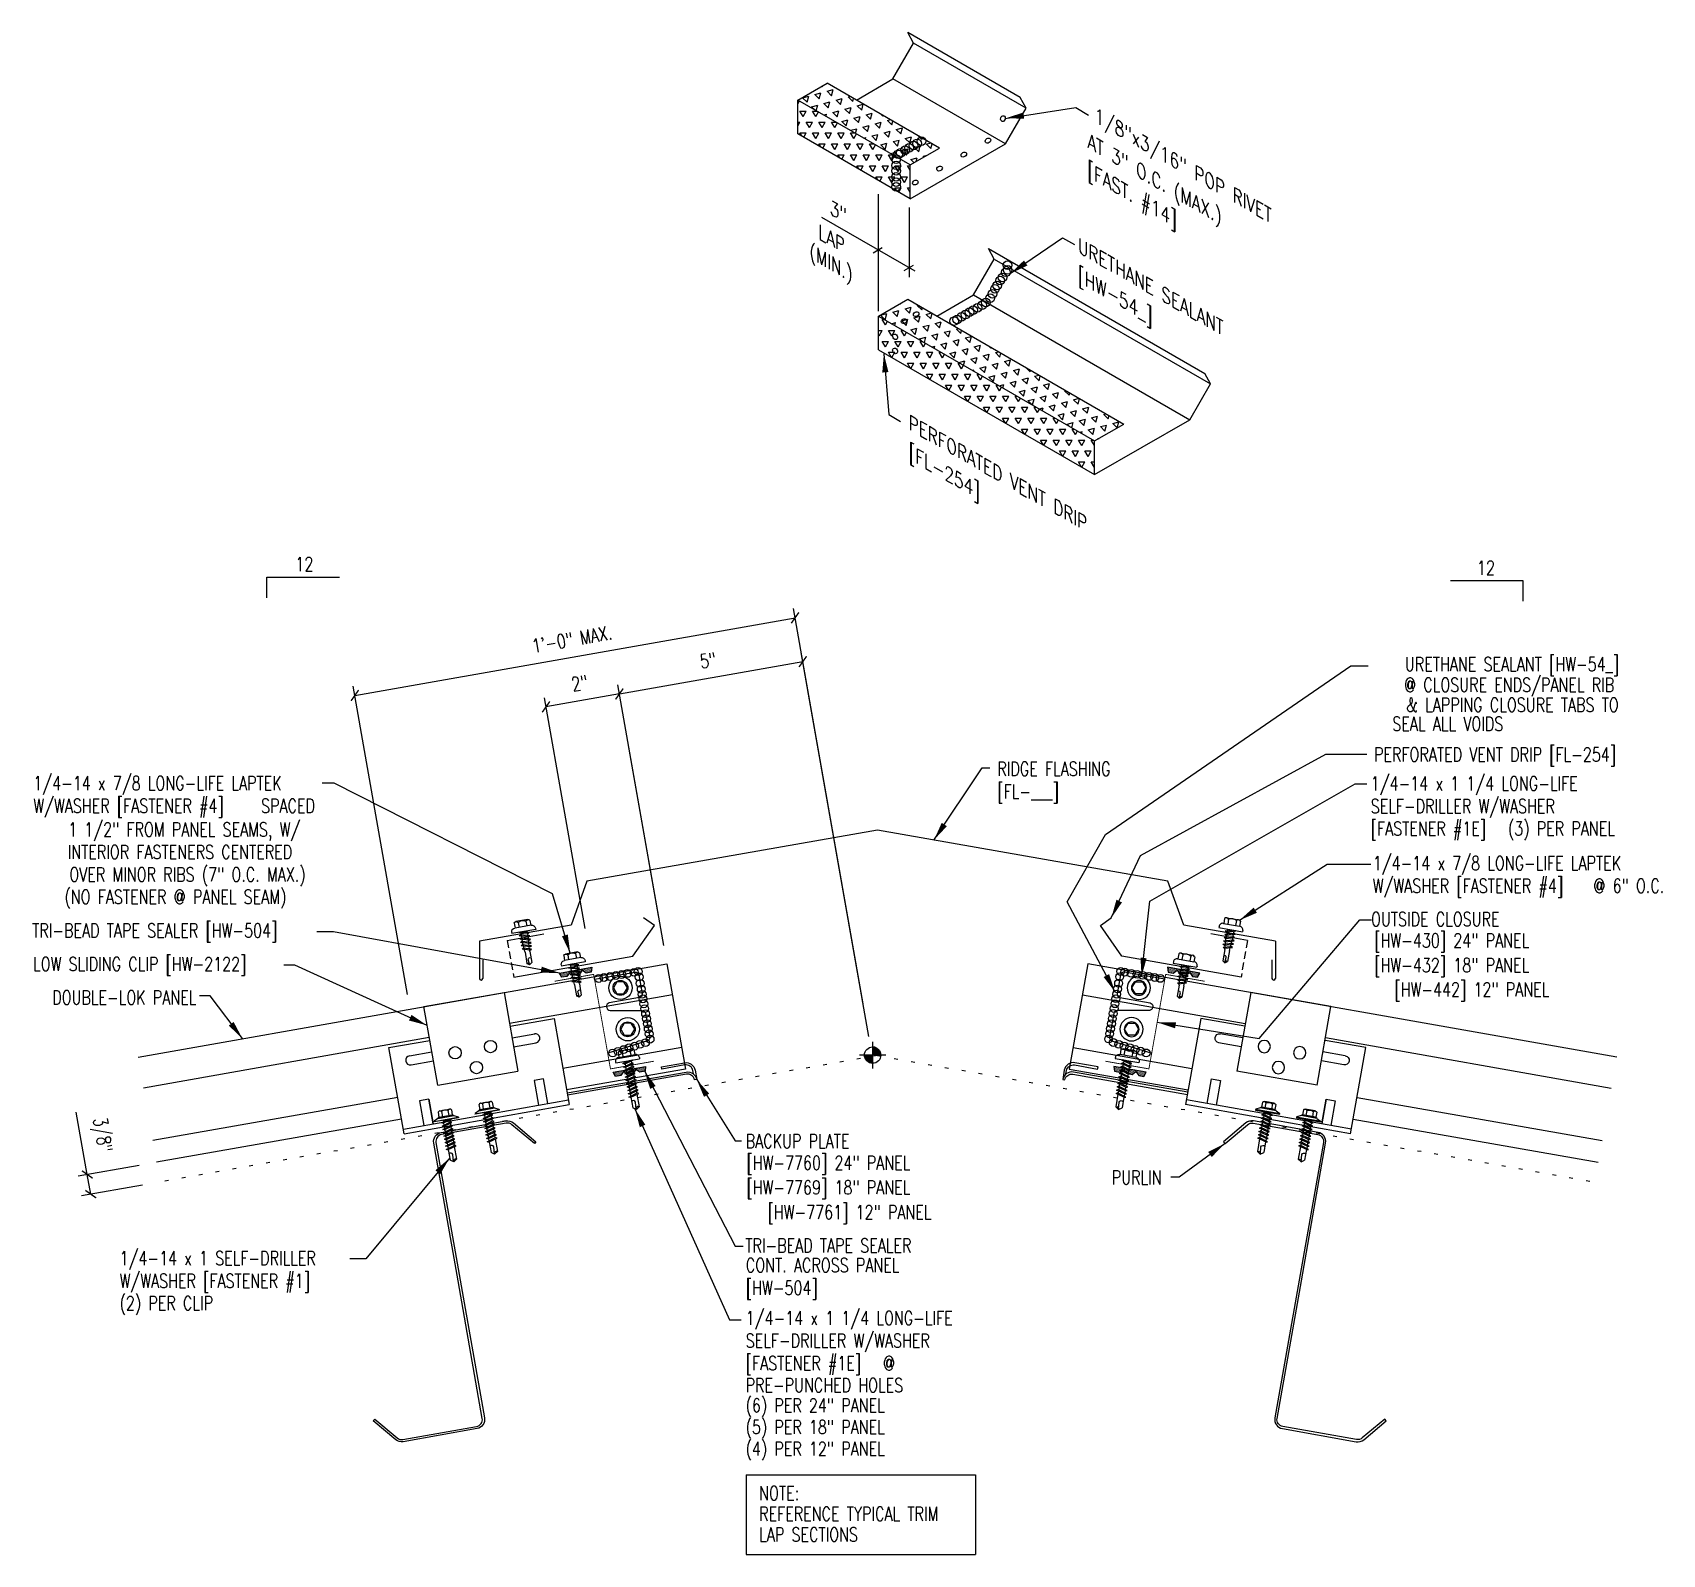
# Model space of a CAD drawing. Extents: x 0.4 to 44.2, y 9.8 to 50.6.
import ezdxf
from ezdxf.enums import TextEntityAlignment as Align

# ---------------------------------------------------------------- set-up
doc = ezdxf.new("R2010")
doc.units = 0
doc.header["$LTSCALE"] = 4
doc.header["$MEASUREMENT"] = 0
doc.linetypes.add('ACAD_ISO07W100', pattern=[3, 0, -3])
doc.linetypes.add('HIDDEN', pattern=[0.375, 0.25, -0.125])
doc.layers.get('0').update_dxf_attribs({"linetype": 'CONTINUOUS'})
doc.layers.get('DEFPOINTS').update_dxf_attribs({"linetype": 'CONTINUOUS'})
for name, color, linetype in [('CLIP', 5, 'CONTINUOUS'), ('CLO', 3, 'CONTINUOUS'), ('DIM', 2, 'CONTINUOUS'), ('ELEV-MK', 3, 'CONTINUOUS'), ('FASTENER', 9, 'CONTINUOUS'), ('HDWE', 7, 'CONTINUOUS'), ('MARK', 1, 'CONTINUOUS'), ('PANEL', 11, 'CONTINUOUS'), ('STLA', 10, 'CONTINUOUS'), ('TAPE', 8, 'CONTINUOUS'), ('TEXT', 2, 'CONTINUOUS'), ('TRIM', 6, 'CONTINUOUS'), ('TRIM-S', 6, 'CONTINUOUS')]:
    doc.layers.add(name, color=color, linetype=linetype)
doc.styles.add('ROMANS', font='romans.shx', dxfattribs={"width": 0.75, "height": 0.5})
doc.styles.add('TEXT1', font='ROMANS.shx', dxfattribs={"width": 0.75, "height": 0.375})
doc.dimstyles.new('DETAIL', dxfattribs={"dimscale": 4, "dimtxt": 0.09375, "dimasz": 0.0625, "dimexe": 0.0625, "dimexo": 0.125, "dimgap": 0.0625, "dimtad": 1, "dimdec": 4, "dimzin": 3, "dimdsep": 46, "dimlunit": 4, "dimtxsty": 'TEXT1', "dimblk": 'ARCHTICK', "dimcen": 0.0625, "dimclrd": 7, "dimclre": 7, "dimclrt": 2, "dimadec": 0, "dimazin": 0, "dimtfac": 0.59375, "dimtdec": 4, "dimtmove": 0, "dimatfit": 3, "dimfxl": 0, "dimfrac": 2, "dimtolj": 1, "dimtzin": 3, "dimarcsym": 0})
doc.dimstyles.new('DETAIL$7', dxfattribs={"dimscale": 4, "dimtxt": 0.09375, "dimasz": 0.125, "dimexe": 0.0625, "dimexo": 0.125, "dimgap": 0.0625, "dimtad": 1, "dimdec": 4, "dimzin": 3, "dimdsep": 46, "dimlunit": 4, "dimtxsty": 'TEXT1', "dimblk": 'ARCHTICK', "dimcen": 0.0625, "dimclrd": 7, "dimclre": 7, "dimclrt": 2, "dimadec": 0, "dimazin": 0, "dimtfac": 1, "dimtdec": 4, "dimtmove": 0, "dimatfit": 3, "dimfxl": 0, "dimfrac": 2, "dimtolj": 1, "dimtzin": 3, "dimarcsym": 0})
pattern_1 = [(75, (-16.11098, 18.66303), (-0.2403385, 0.2403385), [0.169945, -0.169945]), (135, (-16.11098, 18.66303), (-0.3283084, -0.08797), [0.169945, -0.169945]), (15, (-16.23115, 18.7832), (0.08797, 0.3283084), [0.169945, -0.169945])]
pattern_2 = [(60, (-16.11098, 18.66303), (-0.169945, 0.2943533), [0.169945, -0.169945]), (120, (-16.11098, 18.66303), (-0.3398899, 2e-10), [0.169945, -0.169945]), (0, (-16.19595, 18.8102), (0.169945, 0.2943533), [0.169945, -0.169945])]

msp = doc.modelspace()

# ---------------------------------------------------------------- texts
at = {"layer": 'TEXT', "style": 'ROMANS', "oblique": 330}
for s, height, p in [('1/8"x3/16" POP RIVET', 0.3449189, (28.93299, 48.25532)), ('AT 3" O.C. (MAX.)', 0.3449189, (28.73749, 47.55997)), ('[FAST. #14]', 0.3449189, (28.73749, 46.78335)), ('3"', 0.338437, (21.8245, 45.77897)), ('LAP', 0.338437, (21.51722, 45.12266)), ('URETHANE SEALANT', 0.3449189, (28.48249, 44.75491)), ('[HW-54_]', 0.344919, (28.48249, 43.96017)), ('PERFORATED VENT DRIP', 0.3449189, (23.93957, 40.00581)), ('[FL-254]', 0.344919, (23.93957, 39.21107))]:
    msp.add_text(s, height=height, rotation=330, dxfattribs=at).set_placement(p)
at = {"layer": 'TEXT', "color": 2, "linetype": 'ByBlock', "style": 'ROMANS', "oblique": 330}
msp.add_text('(MIN.)', height=0.338437, rotation=330, dxfattribs=at).set_placement((21.93632, 44.41719), align=Align.MIDDLE_CENTER)
at = {"layer": 'TEXT', "style": 'TEXT1', "width": 0.75}
for s, p in [('URETHANE SEALANT [HW-54_]', (43.00999, 33.50393)), ('@ CLOSURE ENDS/PANEL RIB', (42.8769, 32.94771)), ('& LAPPING CLOSURE TABS TO', (42.99871, 32.41339)), ('SEAL ALL VOIDS', (39.90057, 31.90155)), ('1 1/2" FROM PANEL SEAMS, W/', (7.60771, 29.0669)), ('INTERIOR FASTENERS CENTERED ', (7.58337, 28.46324)), ('OVER MINOR RIBS (7" O.C. MAX.)', (7.74928, 27.8597)), ('(NO FASTENER @ PANEL SEAM)', (7.23349, 27.25743)), ('[HW-442] 12" PANEL', (41.13693, 24.77138)), ('DOUBLE-LOK PANEL', (4.81921, 24.55413)), ('PURLIN', (30.72992, 19.7255)), ('[HW-7761] 12" PANEL', (24.55183, 18.796))]:
    msp.add_text(s, height=0.375, dxfattribs=at).set_placement(p, align=Align.RIGHT)
for s, p in [('PERFORATED VENT DRIP [FL-254]', (36.43169, 31.08216)), ('RIDGE FLASHING', (26.32019, 30.69365)), ('[FL-___]', (26.32019, 30.0865)), ('TRI-BEAD TAPE SEALER [HW-504]', (0.41095, 26.35711)), (' OUTSIDE CLOSURE', (36.15929, 26.66198)), ('[HW-430] 24" PANEL', (36.43748, 26.08585)), ('LOW SLIDING CLIP [HW-2122]', (0.43573, 25.45664)), ('[HW-432] 18" PANEL', (36.43748, 25.42822)), ('BACKUP PLATE', (19.5649, 20.70435)), ('[HW-7760] 24" PANEL', (19.58464, 20.12283)), ('[HW-7769] 18" PANEL', (19.58464, 19.46118)), ('TRI-BEAD TAPE SEALER', (19.55377, 17.90032)), ('CONT. ACROSS PANEL', (19.5691, 17.37296)), ('[HW-504]', (19.5691, 16.76581)), ('PRE-PUNCHED HOLES', (19.56209, 14.15383)), ('(6) PER 24" PANEL', (19.56209, 13.60947)), ('(5) PER 18" PANEL', (19.56209, 13.02785)), ('(4) PER 12" PANEL', (19.56209, 12.44622))]:
    msp.add_text(s, height=0.375, dxfattribs=at).set_placement(p)

# ---------------------------------------------------------------- blocks, each defined once
blk = doc.blocks.new('_ArchTick')
at = {"color": 0, "linetype": 'ByBlock', "const_width": 0.15}
blk.add_lwpolyline([(-0.5, -0.5), (0.5, 0.5)], dxfattribs=at)
blk = doc.blocks.new('*D7')
at = {"layer": 'DEFPOINTS', "color": 0}
for p in [(14.204, 32.546), (17.309, 26.452), (15.34, 26.105)]:
    blk.add_point(p, dxfattribs=at)
at = {"layer": 'DIM', "color": 7, "lineweight": -2}
for p, q in [((16.174, 32.893), (14.204, 32.546)), ((17.222, 26.944), (16.13, 33.139)), ((15.253, 26.597), (14.161, 32.792))]:
    blk.add_line(p, q, dxfattribs=at)
at = {"layer": 'DIM', "color": 7, "lineweight": -2, "xscale": 0.25, "yscale": 0.25, "zscale": 0.25}
for p, rotation in [((16.174, 32.893), 9.999999999999886), ((14.204, 32.546), 189.9999999999999)]:
    blk.add_blockref('_ArchTick', p, dxfattribs=dict(at, rotation=rotation))
at = {"layer": 'DIM', "color": 2, "insert": (15.107, 33.185), "char_height": 0.375, "attachment_point": 5, "rotation": 10, "style": 'TEXT1'}
blk.add_mtext('\\A1;2"', dxfattribs=at)
blk = doc.blocks.new('*D5')
at = {"layer": 'DEFPOINTS', "color": 0}
for p in [(20.89, 34.937), (10.574, 24.336), (22.804, 24.086)]:
    blk.add_point(p, dxfattribs=at)
at = {"layer": 'DIM', "color": 7, "lineweight": -2}
for p, q in [((22.717, 24.578), (20.847, 35.183)), ((9.073, 32.853), (20.89, 34.937)), ((10.488, 24.829), (9.029, 33.099))]:
    blk.add_line(p, q, dxfattribs=at)
at = {"layer": 'DIM', "color": 7, "lineweight": -2, "xscale": 0.25, "yscale": 0.25, "zscale": 0.25}
for p, rotation in [((20.89, 34.937), 10), ((9.073, 32.853), 190)]:
    blk.add_blockref('_ArchTick', p, dxfattribs=dict(at, rotation=rotation))
at = {"layer": 'DIM', "color": 2, "insert": (14.899, 34.361), "char_height": 0.375, "attachment_point": 5, "rotation": 10, "style": 'TEXT1'}
blk.add_mtext('\\A1;1\'-0" MAX.', dxfattribs=at)
blk = doc.blocks.new('*D6')
at = {"layer": 'DEFPOINTS', "color": 0}
for p in [(21.098, 33.761), (17.451, 25.651), (22.958, 23.208)]:
    blk.add_point(p, dxfattribs=at)
at = {"layer": 'DIM', "color": 7, "lineweight": -2}
for p, q in [((16.174, 32.893), (21.098, 33.761)), ((22.872, 23.7), (21.054, 34.008)), ((17.364, 26.143), (16.13, 33.139))]:
    blk.add_line(p, q, dxfattribs=at)
at = {"layer": 'DIM', "color": 7, "lineweight": -2, "xscale": 0.25, "yscale": 0.25, "zscale": 0.25}
for p, rotation in [((21.098, 33.761), 10), ((16.174, 32.893), 190)]:
    blk.add_blockref('_ArchTick', p, dxfattribs=dict(at, rotation=rotation))
at = {"layer": 'DIM', "color": 2, "insert": (18.553, 33.793), "char_height": 0.375, "attachment_point": 5, "rotation": 10, "style": 'TEXT1'}
blk.add_mtext('\\A1;5"', dxfattribs=at)
blk = doc.blocks.new('MB_DW1')
at = {"layer": 'FASTENER'}
for p, q in [((-0.217, 0.114), (-0.326, 0.059)), ((-0.326, 0.059), (-0.326, 0.049)), ((-0.326, 0.049), (0.326, 0.049)), ((-0.217, 0.114), (0.217, 0.114)), ((-0.193, 0.137), (0.193, 0.137)), ((-0.193, 0.119), (0.193, 0.119)), ((-0.181, 0.276), (-0.181, 0.137)), ((-0.181, 0.137), (0.181, 0.137)), ((-0.139, -0.016), (0.046, 0.037)), ((-0.135, 0.302), (0.135, 0.302)), ((-0.104, -0.036), (0.139, 0.033)), ((-0.089, 0.276), (-0.089, 0.137)), ((-0.086, 0.037), (-0.086, -0.001)), ((-0.086, 0.037), (0.086, 0.037)), ((0.086, 0.037), (0.133, 0.037)), ((0.086, 0.018), (0.086, -0.042)), ((0.089, 0.276), (0.089, 0.137)), ((0.139, 0.033), (0.133, 0.037)), ((0.181, 0.276), (0.181, 0.137)), ((0.217, 0.114), (0.326, 0.059)), ((0.326, 0.059), (0.326, 0.049)), ((-0.104, -0.036), (-0.139, -0.016)), ((-0.139, -0.107), (0.104, -0.038)), ((-0.104, -0.127), (-0.139, -0.107)), ((-0.139, -0.198), (0.104, -0.128)), ((-0.104, -0.218), (-0.139, -0.198)), ((-0.139, -0.289), (0.104, -0.219)), ((-0.104, -0.309), (-0.139, -0.289)), ((-0.139, -0.38), (0.104, -0.31)), ((-0.104, -0.4), (-0.139, -0.38)), ((-0.139, -0.47), (0.104, -0.401)), ((-0.104, -0.127), (0.139, -0.058)), ((-0.104, -0.218), (0.139, -0.149)), ((-0.104, -0.309), (0.139, -0.239)), ((-0.104, -0.4), (0.139, -0.33)), ((-0.104, -0.491), (0.139, -0.421)), ((-0.086, -0.031), (-0.086, -0.092)), ((-0.086, -0.122), (-0.086, -0.183)), ((-0.086, -0.213), (-0.086, -0.274)), ((-0.086, -0.304), (-0.086, -0.364)), ((-0.086, -0.395), (-0.086, -0.455)), ((0.086, -0.073), (0.086, -0.133)), ((0.086, -0.164), (0.086, -0.224)), ((0.086, -0.255), (0.086, -0.315)), ((0.086, -0.345), (0.086, -0.406)), ((0.086, -0.436), (0.086, -0.497)), ((0.139, -0.058), (0.104, -0.038)), ((0.139, -0.149), (0.104, -0.128)), ((0.139, -0.239), (0.104, -0.219)), ((0.139, -0.33), (0.104, -0.31)), ((0.139, -0.421), (0.104, -0.401)), ((-0.104, -0.491), (-0.139, -0.47)), ((-0.139, -0.561), (0.104, -0.492)), ((-0.104, -0.581), (-0.139, -0.561)), ((-0.139, -0.652), (0.104, -0.583)), ((-0.104, -0.672), (-0.139, -0.652)), ((-0.139, -0.743), (0.104, -0.674)), ((-0.104, -0.763), (-0.139, -0.743)), ((-0.104, -0.581), (0.139, -0.512)), ((-0.104, -0.672), (0.139, -0.603)), ((-0.104, -0.763), (0.139, -0.694)), ((-0.086, -0.486), (-0.086, -0.546)), ((-0.086, -0.577), (-0.086, -0.637)), ((-0.086, -0.667), (-0.086, -0.728)), ((-0.086, -0.758), (-0.086, -1.05)), ((0.086, -0.527), (0.086, -0.588)), ((0.086, -0.618), (0.086, -0.679)), ((0.086, -0.709), (0.086, -1.05)), ((0.139, -0.512), (0.104, -0.492)), ((0.139, -0.603), (0.104, -0.583)), ((0.139, -0.694), (0.104, -0.674)), ((0, -1.111), (-0.086, -1.05)), ((-0.002, -1.095), (0.014, -0.909)), ((0, -1.111), (0.086, -1.05))]:
    blk.add_line(p, q, dxfattribs=at)
blk.add_lwpolyline([(-0.331, 0.037), (-0.331, 0.049), (0.331, 0.049), (0.331, 0.037)], close=True, dxfattribs=at)
for centre, radius, start, end in [((-0.193, 0.128), 0.00894, 90, 270), ((-0.135, 0.25), 0.0527, 29.8754, 150.1246), ((0, 0.138), 0.164, 56.9974, 123.0026), ((0.135, 0.25), 0.0527, 29.8754, 150.1246), ((0.193, 0.128), 0.00894, 270, 90), ((-0.046, -0.921), 0.0615, 11.1445, 130.906), ((0.054, -1.097), 0.0563, 55.4585, 194.8454)]:
    blk.add_arc(centre, radius, start, end, dxfattribs=at)
blk = doc.blocks.new('A$C40D92978')
at = {"layer": 'CLO', "const_width": 0.0239}
blk.add_lwpolyline([(2.668, 0.22), (1.499, 0.014), (1.048, 2.551), (0.002, 2.366)], dxfattribs=at)
at = {"layer": 'CLO'}
blk.add_lwpolyline([(1.074, 2.419), (2.155, 2.61, -0.414214), (2.26, 2.537), (2.349, 2.031, -0.414214), (2.276, 1.927), (1.468, 1.784, 0.414214), (1.395, 1.68), (1.399, 1.658, 0.362577), (1.487, 1.584), (2.353, 1.579, -0.362577), (2.441, 1.505), (2.554, 0.869, -0.377256), (2.492, 0.768), (1.424, 0.435)], format="xyb", dxfattribs=at)
blk = doc.blocks.new('*X9')
at = {"color": 0}
for p, q in [((-0.434, 0.135), (-0.434, 0.135)), ((-0.434, 0.123), (-0.434, 0.123)), ((-0.422, 0.141), (-0.422, 0.141)), ((-0.422, 0.129), (-0.422, 0.129)), ((-0.422, 0.117), (-0.422, 0.117)), ((-0.422, 0.105), (-0.422, 0.105)), ((-0.422, 0.094), (-0.422, 0.094)), ((-0.422, 0.082), (-0.422, 0.082)), ((-0.41, 0.135), (-0.41, 0.135)), ((-0.41, 0.123), (-0.41, 0.123)), ((-0.41, 0.111), (-0.41, 0.111)), ((-0.41, 0.1), (-0.41, 0.1)), ((-0.41, 0.088), (-0.41, 0.088)), ((-0.41, 0.076), (-0.41, 0.076)), ((-0.41, 0.064), (-0.41, 0.064)), ((-0.41, 0.053), (-0.41, 0.053)), ((-0.41, 0.041), (-0.41, 0.041)), ((-0.398, 0.141), (-0.398, 0.141)), ((-0.398, 0.129), (-0.398, 0.129)), ((-0.398, 0.117), (-0.398, 0.117)), ((-0.398, 0.105), (-0.398, 0.105)), ((-0.398, 0.094), (-0.398, 0.094)), ((-0.398, 0.082), (-0.398, 0.082)), ((-0.398, 0.07), (-0.398, 0.07)), ((-0.398, 0.059), (-0.398, 0.059)), ((-0.398, 0.047), (-0.398, 0.047)), ((-0.398, 0.035), (-0.398, 0.035)), ((-0.398, 0.023), (-0.398, 0.023)), ((-0.387, 0.135), (-0.387, 0.135)), ((-0.387, 0.123), (-0.387, 0.123)), ((-0.387, 0.111), (-0.387, 0.111)), ((-0.387, 0.1), (-0.387, 0.1)), ((-0.387, 0.088), (-0.387, 0.088)), ((-0.387, 0.076), (-0.387, 0.076)), ((-0.387, 0.064), (-0.387, 0.064)), ((-0.387, 0.053), (-0.387, 0.053)), ((-0.387, 0.041), (-0.387, 0.041)), ((-0.387, 0.029), (-0.387, 0.029)), ((-0.375, 0.141), (-0.375, 0.141)), ((-0.375, 0.129), (-0.375, 0.129)), ((-0.375, 0.117), (-0.375, 0.117)), ((-0.375, 0.105), (-0.375, 0.105)), ((-0.375, 0.094), (-0.375, 0.094)), ((-0.375, 0.082), (-0.375, 0.082)), ((-0.375, 0.07), (-0.375, 0.07)), ((-0.375, 0.059), (-0.375, 0.059)), ((-0.375, 0.047), (-0.375, 0.047)), ((-0.375, 0.035), (-0.375, 0.035)), ((-0.375, 0.023), (-0.375, 0.023)), ((-0.363, 0.135), (-0.363, 0.135)), ((-0.363, 0.123), (-0.363, 0.123)), ((-0.363, 0.111), (-0.363, 0.111)), ((-0.363, 0.1), (-0.363, 0.1)), ((-0.363, 0.088), (-0.363, 0.088)), ((-0.363, 0.076), (-0.363, 0.076)), ((-0.363, 0.064), (-0.363, 0.064)), ((-0.363, 0.053), (-0.363, 0.053)), ((-0.363, 0.041), (-0.363, 0.041)), ((-0.363, 0.029), (-0.363, 0.029)), ((-0.352, 0.141), (-0.352, 0.141)), ((-0.352, 0.129), (-0.352, 0.129)), ((-0.352, 0.117), (-0.352, 0.117)), ((-0.352, 0.105), (-0.352, 0.105)), ((-0.352, 0.094), (-0.352, 0.094)), ((-0.352, 0.082), (-0.352, 0.082)), ((-0.352, 0.07), (-0.352, 0.07)), ((-0.352, 0.059), (-0.352, 0.059)), ((-0.352, 0.047), (-0.352, 0.047)), ((-0.352, 0.035), (-0.352, 0.035)), ((-0.352, 0.023), (-0.352, 0.023)), ((-0.34, 0.135), (-0.34, 0.135)), ((-0.34, 0.123), (-0.34, 0.123)), ((-0.34, 0.111), (-0.34, 0.111)), ((-0.34, 0.1), (-0.34, 0.1)), ((-0.34, 0.088), (-0.34, 0.088)), ((-0.34, 0.076), (-0.34, 0.076)), ((-0.34, 0.064), (-0.34, 0.064)), ((-0.34, 0.053), (-0.34, 0.053)), ((-0.34, 0.041), (-0.34, 0.041)), ((-0.34, 0.029), (-0.34, 0.029)), ((-0.328, 0.141), (-0.328, 0.141)), ((-0.328, 0.129), (-0.328, 0.129)), ((-0.328, 0.117), (-0.328, 0.117)), ((-0.328, 0.105), (-0.328, 0.105)), ((-0.328, 0.094), (-0.328, 0.094)), ((-0.328, 0.082), (-0.328, 0.082)), ((-0.328, 0.07), (-0.328, 0.07)), ((-0.328, 0.059), (-0.328, 0.059)), ((-0.328, 0.047), (-0.328, 0.047)), ((-0.328, 0.035), (-0.328, 0.035)), ((-0.328, 0.023), (-0.328, 0.023)), ((-0.316, 0.135), (-0.316, 0.135)), ((-0.316, 0.123), (-0.316, 0.123)), ((-0.316, 0.111), (-0.316, 0.111)), ((-0.316, 0.1), (-0.316, 0.1)), ((-0.316, 0.088), (-0.316, 0.088)), ((-0.316, 0.076), (-0.316, 0.076)), ((-0.316, 0.064), (-0.316, 0.064)), ((-0.316, 0.053), (-0.316, 0.053)), ((-0.316, 0.041), (-0.316, 0.041)), ((-0.316, 0.029), (-0.316, 0.029)), ((-0.305, 0.141), (-0.305, 0.141)), ((-0.305, 0.129), (-0.305, 0.129)), ((-0.305, 0.117), (-0.305, 0.117)), ((-0.305, 0.105), (-0.305, 0.105)), ((-0.305, 0.094), (-0.305, 0.094)), ((-0.305, 0.082), (-0.305, 0.082)), ((-0.305, 0.07), (-0.305, 0.07)), ((-0.305, 0.059), (-0.305, 0.059)), ((-0.305, 0.047), (-0.305, 0.047)), ((-0.305, 0.035), (-0.305, 0.035)), ((-0.305, 0.023), (-0.305, 0.023)), ((-0.293, 0.135), (-0.293, 0.135)), ((-0.293, 0.123), (-0.293, 0.123)), ((-0.293, 0.111), (-0.293, 0.111)), ((-0.293, 0.1), (-0.293, 0.1)), ((-0.293, 0.088), (-0.293, 0.088)), ((-0.293, 0.076), (-0.293, 0.076)), ((-0.293, 0.064), (-0.293, 0.064)), ((-0.293, 0.053), (-0.293, 0.053)), ((-0.293, 0.041), (-0.293, 0.041)), ((-0.293, 0.029), (-0.293, 0.029)), ((-0.281, 0.141), (-0.281, 0.141)), ((-0.281, 0.129), (-0.281, 0.129)), ((-0.281, 0.117), (-0.281, 0.117)), ((-0.281, 0.105), (-0.281, 0.105)), ((-0.281, 0.094), (-0.281, 0.094)), ((-0.281, 0.082), (-0.281, 0.082)), ((-0.281, 0.07), (-0.281, 0.07)), ((-0.281, 0.059), (-0.281, 0.059)), ((-0.281, 0.047), (-0.281, 0.047)), ((-0.281, 0.035), (-0.281, 0.035)), ((-0.281, 0.023), (-0.281, 0.023)), ((-0.27, 0.135), (-0.27, 0.135)), ((-0.27, 0.123), (-0.27, 0.123)), ((-0.27, 0.111), (-0.27, 0.111)), ((-0.27, 0.1), (-0.27, 0.1)), ((-0.27, 0.088), (-0.27, 0.088)), ((-0.27, 0.076), (-0.27, 0.076)), ((-0.27, 0.064), (-0.27, 0.064)), ((-0.27, 0.053), (-0.27, 0.053)), ((-0.27, 0.041), (-0.27, 0.041)), ((-0.27, 0.029), (-0.27, 0.029)), ((-0.258, 0.141), (-0.258, 0.141)), ((-0.258, 0.129), (-0.258, 0.129)), ((-0.258, 0.117), (-0.258, 0.117)), ((-0.258, 0.105), (-0.258, 0.105)), ((-0.258, 0.094), (-0.258, 0.094)), ((-0.258, 0.082), (-0.258, 0.082)), ((-0.258, 0.07), (-0.258, 0.07)), ((-0.258, 0.059), (-0.258, 0.059)), ((-0.258, 0.047), (-0.258, 0.047)), ((-0.258, 0.035), (-0.258, 0.035)), ((-0.258, 0.023), (-0.258, 0.023)), ((-0.246, 0.135), (-0.246, 0.135)), ((-0.246, 0.123), (-0.246, 0.123)), ((-0.246, 0.111), (-0.246, 0.111)), ((-0.246, 0.1), (-0.246, 0.1)), ((-0.246, 0.088), (-0.246, 0.088)), ((-0.246, 0.076), (-0.246, 0.076)), ((-0.246, 0.064), (-0.246, 0.064)), ((-0.246, 0.053), (-0.246, 0.053)), ((-0.246, 0.041), (-0.246, 0.041)), ((-0.234, 0.141), (-0.234, 0.141)), ((-0.234, 0.129), (-0.234, 0.129)), ((-0.234, 0.117), (-0.234, 0.117)), ((-0.234, 0.105), (-0.234, 0.105)), ((-0.234, 0.094), (-0.234, 0.094)), ((-0.234, 0.082), (-0.234, 0.082)), ((-0.234, 0.07), (-0.234, 0.07)), ((-0.234, 0.059), (-0.234, 0.059)), ((-0.234, 0.047), (-0.234, 0.047)), ((-0.223, 0.135), (-0.223, 0.135)), ((-0.223, 0.123), (-0.223, 0.123)), ((-0.223, 0.111), (-0.223, 0.111)), ((-0.223, 0.1), (-0.223, 0.1)), ((-0.223, 0.088), (-0.223, 0.088)), ((-0.223, 0.076), (-0.223, 0.076)), ((-0.223, 0.064), (-0.223, 0.064)), ((-0.211, 0.141), (-0.211, 0.141)), ((-0.211, 0.129), (-0.211, 0.129)), ((-0.211, 0.117), (-0.211, 0.117)), ((-0.211, 0.105), (-0.211, 0.105)), ((-0.211, 0.094), (-0.211, 0.094)), ((-0.211, 0.082), (-0.211, 0.082)), ((-0.211, 0.07), (-0.211, 0.07)), ((-0.199, 0.135), (-0.199, 0.135)), ((-0.199, 0.123), (-0.199, 0.123)), ((-0.199, 0.111), (-0.199, 0.111)), ((-0.199, 0.1), (-0.199, 0.1)), ((-0.199, 0.088), (-0.199, 0.088)), ((-0.188, 0.141), (-0.188, 0.141)), ((-0.188, 0.129), (-0.188, 0.129)), ((-0.188, 0.117), (-0.188, 0.117)), ((-0.188, 0.105), (-0.188, 0.105)), ((-0.188, 0.094), (-0.188, 0.094)), ((-0.176, 0.135), (-0.176, 0.135)), ((-0.176, 0.123), (-0.176, 0.123)), ((-0.176, 0.111), (-0.176, 0.111)), ((-0.164, 0.141), (-0.164, 0.141)), ((-0.164, 0.129), (-0.164, 0.129)), ((-0.164, 0.117), (-0.164, 0.117)), ((-0.164, 0.105), (-0.164, 0.105)), ((-0.152, 0.135), (-0.152, 0.135)), ((-0.152, 0.123), (-0.152, 0.123)), ((-0.152, 0.111), (-0.152, 0.111)), ((-0.152, 0.1), (-0.152, 0.1)), ((-0.141, 0.141), (-0.141, 0.141)), ((-0.141, 0.129), (-0.141, 0.129)), ((-0.141, 0.117), (-0.141, 0.117)), ((-0.141, 0.105), (-0.141, 0.105)), ((-0.141, 0.094), (-0.141, 0.094)), ((-0.141, 0.082), (-0.141, 0.082)), ((-0.129, 0.135), (-0.129, 0.135)), ((-0.129, 0.123), (-0.129, 0.123)), ((-0.129, 0.111), (-0.129, 0.111)), ((-0.129, 0.1), (-0.129, 0.1)), ((-0.129, 0.088), (-0.129, 0.088)), ((-0.129, 0.076), (-0.129, 0.076)), ((-0.117, 0.141), (-0.117, 0.141)), ((-0.117, 0.129), (-0.117, 0.129)), ((-0.117, 0.117), (-0.117, 0.117)), ((-0.117, 0.105), (-0.117, 0.105)), ((-0.117, 0.094), (-0.117, 0.094)), ((-0.117, 0.082), (-0.117, 0.082)), ((-0.117, 0.07), (-0.117, 0.07)), ((-0.117, 0.059), (-0.117, 0.059)), ((-0.105, 0.135), (-0.105, 0.135)), ((-0.105, 0.123), (-0.105, 0.123)), ((-0.105, 0.111), (-0.105, 0.111)), ((-0.105, 0.1), (-0.105, 0.1)), ((-0.105, 0.088), (-0.105, 0.088)), ((-0.105, 0.076), (-0.105, 0.076)), ((-0.105, 0.064), (-0.105, 0.064)), ((-0.105, 0.053), (-0.105, 0.053)), ((-0.094, 0.141), (-0.094, 0.141)), ((-0.094, 0.129), (-0.094, 0.129)), ((-0.094, 0.117), (-0.094, 0.117)), ((-0.094, 0.105), (-0.094, 0.105)), ((-0.094, 0.094), (-0.094, 0.094)), ((-0.094, 0.082), (-0.094, 0.082)), ((-0.094, 0.07), (-0.094, 0.07)), ((-0.094, 0.059), (-0.094, 0.059)), ((-0.094, 0.047), (-0.094, 0.047)), ((-0.094, 0.035), (-0.094, 0.035)), ((-0.082, 0.135), (-0.082, 0.135)), ((-0.082, 0.123), (-0.082, 0.123)), ((-0.082, 0.111), (-0.082, 0.111)), ((-0.082, 0.1), (-0.082, 0.1)), ((-0.082, 0.088), (-0.082, 0.088)), ((-0.082, 0.076), (-0.082, 0.076)), ((-0.082, 0.064), (-0.082, 0.064)), ((-0.082, 0.053), (-0.082, 0.053)), ((-0.082, 0.041), (-0.082, 0.041)), ((-0.082, 0.029), (-0.082, 0.029)), ((-0.07, 0.141), (-0.07, 0.141)), ((-0.07, 0.129), (-0.07, 0.129)), ((-0.07, 0.117), (-0.07, 0.117)), ((-0.07, 0.105), (-0.07, 0.105)), ((-0.07, 0.094), (-0.07, 0.094)), ((-0.07, 0.082), (-0.07, 0.082)), ((-0.07, 0.07), (-0.07, 0.07)), ((-0.07, 0.059), (-0.07, 0.059)), ((-0.07, 0.047), (-0.07, 0.047)), ((-0.07, 0.035), (-0.07, 0.035)), ((-0.07, 0.023), (-0.07, 0.023)), ((-0.059, 0.135), (-0.059, 0.135)), ((-0.059, 0.123), (-0.059, 0.123)), ((-0.059, 0.111), (-0.059, 0.111)), ((-0.059, 0.1), (-0.059, 0.1)), ((-0.059, 0.088), (-0.059, 0.088)), ((-0.059, 0.076), (-0.059, 0.076)), ((-0.059, 0.064), (-0.059, 0.064)), ((-0.059, 0.053), (-0.059, 0.053)), ((-0.059, 0.041), (-0.059, 0.041)), ((-0.059, 0.029), (-0.059, 0.029)), ((-0.047, 0.141), (-0.047, 0.141)), ((-0.047, 0.129), (-0.047, 0.129)), ((-0.047, 0.117), (-0.047, 0.117)), ((-0.047, 0.105), (-0.047, 0.105)), ((-0.047, 0.094), (-0.047, 0.094)), ((-0.047, 0.082), (-0.047, 0.082)), ((-0.047, 0.07), (-0.047, 0.07)), ((-0.047, 0.059), (-0.047, 0.059)), ((-0.047, 0.047), (-0.047, 0.047)), ((-0.047, 0.035), (-0.047, 0.035)), ((-0.047, 0.023), (-0.047, 0.023)), ((-0.035, 0.135), (-0.035, 0.135)), ((-0.035, 0.123), (-0.035, 0.123)), ((-0.035, 0.111), (-0.035, 0.111)), ((-0.035, 0.1), (-0.035, 0.1)), ((-0.035, 0.088), (-0.035, 0.088)), ((-0.035, 0.076), (-0.035, 0.076)), ((-0.035, 0.064), (-0.035, 0.064)), ((-0.035, 0.053), (-0.035, 0.053)), ((-0.035, 0.041), (-0.035, 0.041)), ((-0.035, 0.029), (-0.035, 0.029)), ((-0.023, 0.141), (-0.023, 0.141)), ((-0.023, 0.129), (-0.023, 0.129)), ((-0.023, 0.117), (-0.023, 0.117)), ((-0.023, 0.105), (-0.023, 0.105)), ((-0.023, 0.094), (-0.023, 0.094)), ((-0.023, 0.082), (-0.023, 0.082)), ((-0.023, 0.07), (-0.023, 0.07)), ((-0.023, 0.059), (-0.023, 0.059)), ((-0.023, 0.047), (-0.023, 0.047)), ((-0.023, 0.035), (-0.023, 0.035)), ((-0.023, 0.023), (-0.023, 0.023)), ((-0.012, 0.135), (-0.012, 0.135)), ((-0.012, 0.123), (-0.012, 0.123)), ((-0.012, 0.111), (-0.012, 0.111)), ((-0.012, 0.1), (-0.012, 0.1)), ((-0.012, 0.088), (-0.012, 0.088)), ((-0.012, 0.076), (-0.012, 0.076)), ((-0.012, 0.064), (-0.012, 0.064)), ((-0.012, 0.053), (-0.012, 0.053)), ((-0.012, 0.041), (-0.012, 0.041)), ((-0.012, 0.029), (-0.012, 0.029)), ((0, 0.141), (0, 0.141)), ((0, 0.129), (0, 0.129)), ((0, 0.117), (0, 0.117)), ((0, 0.105), (0, 0.105)), ((0, 0.094), (0, 0.094)), ((0, 0.082), (0, 0.082)), ((0, 0.07), (0, 0.07)), ((0, 0.059), (0, 0.059)), ((0, 0.047), (0, 0.047)), ((0, 0.035), (0, 0.035)), ((0, 0.023), (0, 0.023)), ((0.012, 0.135), (0.012, 0.135)), ((0.012, 0.123), (0.012, 0.123)), ((0.012, 0.111), (0.012, 0.111)), ((0.012, 0.1), (0.012, 0.1)), ((0.012, 0.088), (0.012, 0.088)), ((0.012, 0.076), (0.012, 0.076)), ((0.012, 0.064), (0.012, 0.064)), ((0.012, 0.053), (0.012, 0.053)), ((0.012, 0.041), (0.012, 0.041)), ((0.012, 0.029), (0.012, 0.029)), ((0.023, 0.141), (0.023, 0.141)), ((0.023, 0.129), (0.023, 0.129)), ((0.023, 0.117), (0.023, 0.117)), ((0.023, 0.105), (0.023, 0.105)), ((0.023, 0.094), (0.023, 0.094)), ((0.023, 0.082), (0.023, 0.082)), ((0.023, 0.07), (0.023, 0.07)), ((0.023, 0.059), (0.023, 0.059)), ((0.023, 0.047), (0.023, 0.047)), ((0.023, 0.035), (0.023, 0.035)), ((0.023, 0.023), (0.023, 0.023)), ((0.035, 0.135), (0.035, 0.135)), ((0.035, 0.123), (0.035, 0.123)), ((0.035, 0.111), (0.035, 0.111)), ((0.035, 0.1), (0.035, 0.1)), ((0.035, 0.088), (0.035, 0.088)), ((0.035, 0.076), (0.035, 0.076)), ((0.035, 0.064), (0.035, 0.064)), ((0.035, 0.053), (0.035, 0.053)), ((0.035, 0.041), (0.035, 0.041)), ((0.035, 0.029), (0.035, 0.029)), ((0.047, 0.141), (0.047, 0.141)), ((0.047, 0.129), (0.047, 0.129)), ((0.047, 0.117), (0.047, 0.117)), ((0.047, 0.105), (0.047, 0.105)), ((0.047, 0.094), (0.047, 0.094)), ((0.047, 0.082), (0.047, 0.082)), ((0.047, 0.07), (0.047, 0.07)), ((0.047, 0.059), (0.047, 0.059)), ((0.047, 0.047), (0.047, 0.047)), ((0.047, 0.035), (0.047, 0.035)), ((0.047, 0.023), (0.047, 0.023)), ((0.059, 0.135), (0.059, 0.135)), ((0.059, 0.123), (0.059, 0.123)), ((0.059, 0.111), (0.059, 0.111)), ((0.059, 0.1), (0.059, 0.1)), ((0.059, 0.088), (0.059, 0.088)), ((0.059, 0.076), (0.059, 0.076)), ((0.059, 0.064), (0.059, 0.064)), ((0.059, 0.053), (0.059, 0.053)), ((0.059, 0.041), (0.059, 0.041)), ((0.059, 0.029), (0.059, 0.029)), ((0.07, 0.141), (0.07, 0.141)), ((0.07, 0.129), (0.07, 0.129)), ((0.07, 0.117), (0.07, 0.117)), ((0.07, 0.105), (0.07, 0.105)), ((0.07, 0.094), (0.07, 0.094)), ((0.07, 0.082), (0.07, 0.082)), ((0.07, 0.07), (0.07, 0.07)), ((0.07, 0.059), (0.07, 0.059)), ((0.07, 0.047), (0.07, 0.047)), ((0.07, 0.035), (0.07, 0.035)), ((0.07, 0.023), (0.07, 0.023)), ((0.082, 0.135), (0.082, 0.135)), ((0.082, 0.123), (0.082, 0.123)), ((0.082, 0.111), (0.082, 0.111)), ((0.082, 0.1), (0.082, 0.1)), ((0.082, 0.088), (0.082, 0.088)), ((0.082, 0.076), (0.082, 0.076)), ((0.082, 0.064), (0.082, 0.064)), ((0.082, 0.053), (0.082, 0.053)), ((0.082, 0.041), (0.082, 0.041)), ((0.082, 0.029), (0.082, 0.029)), ((0.094, 0.141), (0.094, 0.141)), ((0.094, 0.129), (0.094, 0.129)), ((0.094, 0.117), (0.094, 0.117)), ((0.094, 0.105), (0.094, 0.105)), ((0.094, 0.094), (0.094, 0.094)), ((0.094, 0.082), (0.094, 0.082)), ((0.094, 0.07), (0.094, 0.07)), ((0.094, 0.059), (0.094, 0.059)), ((0.094, 0.047), (0.094, 0.047)), ((0.094, 0.035), (0.094, 0.035)), ((0.105, 0.135), (0.105, 0.135)), ((0.105, 0.123), (0.105, 0.123)), ((0.105, 0.111), (0.105, 0.111)), ((0.105, 0.1), (0.105, 0.1)), ((0.105, 0.088), (0.105, 0.088)), ((0.105, 0.076), (0.105, 0.076)), ((0.105, 0.064), (0.105, 0.064)), ((0.105, 0.053), (0.105, 0.053)), ((0.117, 0.141), (0.117, 0.141)), ((0.117, 0.129), (0.117, 0.129)), ((0.117, 0.117), (0.117, 0.117)), ((0.117, 0.105), (0.117, 0.105)), ((0.117, 0.094), (0.117, 0.094)), ((0.117, 0.082), (0.117, 0.082)), ((0.117, 0.07), (0.117, 0.07)), ((0.117, 0.059), (0.117, 0.059)), ((0.129, 0.135), (0.129, 0.135)), ((0.129, 0.123), (0.129, 0.123)), ((0.129, 0.111), (0.129, 0.111)), ((0.129, 0.1), (0.129, 0.1)), ((0.129, 0.088), (0.129, 0.088)), ((0.129, 0.076), (0.129, 0.076)), ((0.141, 0.141), (0.141, 0.141)), ((0.141, 0.129), (0.141, 0.129)), ((0.141, 0.117), (0.141, 0.117)), ((0.141, 0.105), (0.141, 0.105)), ((0.141, 0.094), (0.141, 0.094)), ((0.141, 0.082), (0.141, 0.082)), ((0.152, 0.135), (0.152, 0.135)), ((0.152, 0.123), (0.152, 0.123)), ((0.152, 0.111), (0.152, 0.111)), ((0.152, 0.1), (0.152, 0.1)), ((0.164, 0.141), (0.164, 0.141)), ((0.164, 0.129), (0.164, 0.129)), ((0.164, 0.117), (0.164, 0.117)), ((0.164, 0.105), (0.164, 0.105)), ((0.176, 0.135), (0.176, 0.135)), ((0.176, 0.123), (0.176, 0.123)), ((0.176, 0.111), (0.176, 0.111)), ((0.188, 0.141), (0.188, 0.141)), ((0.188, 0.129), (0.188, 0.129)), ((0.188, 0.117), (0.188, 0.117)), ((0.188, 0.105), (0.188, 0.105)), ((0.188, 0.094), (0.188, 0.094)), ((0.199, 0.135), (0.199, 0.135)), ((0.199, 0.123), (0.199, 0.123)), ((0.199, 0.111), (0.199, 0.111)), ((0.199, 0.1), (0.199, 0.1)), ((0.199, 0.088), (0.199, 0.088)), ((0.211, 0.141), (0.211, 0.141)), ((0.211, 0.129), (0.211, 0.129)), ((0.211, 0.117), (0.211, 0.117)), ((0.211, 0.105), (0.211, 0.105)), ((0.211, 0.094), (0.211, 0.094)), ((0.211, 0.082), (0.211, 0.082)), ((0.211, 0.07), (0.211, 0.07)), ((0.223, 0.135), (0.223, 0.135)), ((0.223, 0.123), (0.223, 0.123)), ((0.223, 0.111), (0.223, 0.111)), ((0.223, 0.1), (0.223, 0.1)), ((0.223, 0.088), (0.223, 0.088)), ((0.223, 0.076), (0.223, 0.076)), ((0.223, 0.064), (0.223, 0.064)), ((0.234, 0.141), (0.234, 0.141)), ((0.234, 0.129), (0.234, 0.129)), ((0.234, 0.117), (0.234, 0.117)), ((0.234, 0.105), (0.234, 0.105)), ((0.234, 0.094), (0.234, 0.094)), ((0.234, 0.082), (0.234, 0.082)), ((0.234, 0.07), (0.234, 0.07)), ((0.234, 0.059), (0.234, 0.059)), ((0.234, 0.047), (0.234, 0.047)), ((0.246, 0.135), (0.246, 0.135)), ((0.246, 0.123), (0.246, 0.123)), ((0.246, 0.111), (0.246, 0.111)), ((0.246, 0.1), (0.246, 0.1)), ((0.246, 0.088), (0.246, 0.088)), ((0.246, 0.076), (0.246, 0.076)), ((0.246, 0.064), (0.246, 0.064)), ((0.246, 0.053), (0.246, 0.053)), ((0.246, 0.041), (0.246, 0.041)), ((0.258, 0.141), (0.258, 0.141)), ((0.258, 0.129), (0.258, 0.129)), ((0.258, 0.117), (0.258, 0.117)), ((0.258, 0.105), (0.258, 0.105)), ((0.258, 0.094), (0.258, 0.094)), ((0.258, 0.082), (0.258, 0.082)), ((0.258, 0.07), (0.258, 0.07)), ((0.258, 0.059), (0.258, 0.059)), ((0.258, 0.047), (0.258, 0.047)), ((0.258, 0.035), (0.258, 0.035)), ((0.258, 0.023), (0.258, 0.023)), ((0.27, 0.135), (0.27, 0.135)), ((0.27, 0.123), (0.27, 0.123)), ((0.27, 0.111), (0.27, 0.111)), ((0.27, 0.1), (0.27, 0.1)), ((0.27, 0.088), (0.27, 0.088)), ((0.27, 0.076), (0.27, 0.076)), ((0.27, 0.064), (0.27, 0.064)), ((0.27, 0.053), (0.27, 0.053)), ((0.27, 0.041), (0.27, 0.041)), ((0.27, 0.029), (0.27, 0.029)), ((0.281, 0.141), (0.281, 0.141)), ((0.281, 0.129), (0.281, 0.129)), ((0.281, 0.117), (0.281, 0.117)), ((0.281, 0.105), (0.281, 0.105)), ((0.281, 0.094), (0.281, 0.094)), ((0.281, 0.082), (0.281, 0.082)), ((0.281, 0.07), (0.281, 0.07)), ((0.281, 0.059), (0.281, 0.059)), ((0.281, 0.047), (0.281, 0.047)), ((0.281, 0.035), (0.281, 0.035)), ((0.281, 0.023), (0.281, 0.023)), ((0.293, 0.135), (0.293, 0.135)), ((0.293, 0.123), (0.293, 0.123)), ((0.293, 0.111), (0.293, 0.111)), ((0.293, 0.1), (0.293, 0.1)), ((0.293, 0.088), (0.293, 0.088)), ((0.293, 0.076), (0.293, 0.076)), ((0.293, 0.064), (0.293, 0.064)), ((0.293, 0.053), (0.293, 0.053)), ((0.293, 0.041), (0.293, 0.041)), ((0.293, 0.029), (0.293, 0.029)), ((0.305, 0.141), (0.305, 0.141)), ((0.305, 0.129), (0.305, 0.129)), ((0.305, 0.117), (0.305, 0.117)), ((0.305, 0.105), (0.305, 0.105)), ((0.305, 0.094), (0.305, 0.094)), ((0.305, 0.082), (0.305, 0.082)), ((0.305, 0.07), (0.305, 0.07)), ((0.305, 0.059), (0.305, 0.059)), ((0.305, 0.047), (0.305, 0.047)), ((0.305, 0.035), (0.305, 0.035)), ((0.305, 0.023), (0.305, 0.023)), ((0.316, 0.135), (0.316, 0.135)), ((0.316, 0.123), (0.316, 0.123)), ((0.316, 0.111), (0.316, 0.111)), ((0.316, 0.1), (0.316, 0.1)), ((0.316, 0.088), (0.316, 0.088)), ((0.316, 0.076), (0.316, 0.076)), ((0.316, 0.064), (0.316, 0.064)), ((0.316, 0.053), (0.316, 0.053)), ((0.316, 0.041), (0.316, 0.041)), ((0.316, 0.029), (0.316, 0.029)), ((0.328, 0.141), (0.328, 0.141)), ((0.328, 0.129), (0.328, 0.129)), ((0.328, 0.117), (0.328, 0.117)), ((0.328, 0.105), (0.328, 0.105)), ((0.328, 0.094), (0.328, 0.094)), ((0.328, 0.082), (0.328, 0.082)), ((0.328, 0.07), (0.328, 0.07)), ((0.328, 0.059), (0.328, 0.059)), ((0.328, 0.047), (0.328, 0.047)), ((0.328, 0.035), (0.328, 0.035)), ((0.328, 0.023), (0.328, 0.023)), ((0.34, 0.135), (0.34, 0.135)), ((0.34, 0.123), (0.34, 0.123)), ((0.34, 0.111), (0.34, 0.111)), ((0.34, 0.1), (0.34, 0.1)), ((0.34, 0.088), (0.34, 0.088)), ((0.34, 0.076), (0.34, 0.076)), ((0.34, 0.064), (0.34, 0.064)), ((0.34, 0.053), (0.34, 0.053)), ((0.34, 0.041), (0.34, 0.041)), ((0.34, 0.029), (0.34, 0.029)), ((0.352, 0.141), (0.352, 0.141)), ((0.352, 0.129), (0.352, 0.129)), ((0.352, 0.117), (0.352, 0.117)), ((0.352, 0.105), (0.352, 0.105)), ((0.352, 0.094), (0.352, 0.094)), ((0.352, 0.082), (0.352, 0.082)), ((0.352, 0.07), (0.352, 0.07)), ((0.352, 0.059), (0.352, 0.059)), ((0.352, 0.047), (0.352, 0.047)), ((0.352, 0.035), (0.352, 0.035)), ((0.352, 0.023), (0.352, 0.023)), ((0.363, 0.135), (0.363, 0.135)), ((0.363, 0.123), (0.363, 0.123)), ((0.363, 0.111), (0.363, 0.111)), ((0.363, 0.1), (0.363, 0.1)), ((0.363, 0.088), (0.363, 0.088)), ((0.363, 0.076), (0.363, 0.076)), ((0.363, 0.064), (0.363, 0.064)), ((0.363, 0.053), (0.363, 0.053)), ((0.363, 0.041), (0.363, 0.041)), ((0.363, 0.029), (0.363, 0.029)), ((0.375, 0.141), (0.375, 0.141)), ((0.375, 0.129), (0.375, 0.129)), ((0.375, 0.117), (0.375, 0.117)), ((0.375, 0.105), (0.375, 0.105)), ((0.375, 0.094), (0.375, 0.094)), ((0.375, 0.082), (0.375, 0.082)), ((0.375, 0.07), (0.375, 0.07)), ((0.375, 0.059), (0.375, 0.059)), ((0.375, 0.047), (0.375, 0.047)), ((0.375, 0.035), (0.375, 0.035)), ((0.375, 0.023), (0.375, 0.023)), ((0.387, 0.135), (0.387, 0.135)), ((0.387, 0.123), (0.387, 0.123)), ((0.387, 0.111), (0.387, 0.111)), ((0.387, 0.1), (0.387, 0.1)), ((0.387, 0.088), (0.387, 0.088)), ((0.387, 0.076), (0.387, 0.076)), ((0.387, 0.064), (0.387, 0.064)), ((0.387, 0.053), (0.387, 0.053)), ((0.387, 0.041), (0.387, 0.041)), ((0.387, 0.029), (0.387, 0.029)), ((0.398, 0.141), (0.398, 0.141)), ((0.398, 0.129), (0.398, 0.129)), ((0.398, 0.117), (0.398, 0.117)), ((0.398, 0.105), (0.398, 0.105)), ((0.398, 0.094), (0.398, 0.094)), ((0.398, 0.082), (0.398, 0.082)), ((0.398, 0.07), (0.398, 0.07)), ((0.398, 0.059), (0.398, 0.059)), ((0.398, 0.047), (0.398, 0.047)), ((0.398, 0.035), (0.398, 0.035)), ((0.398, 0.023), (0.398, 0.023)), ((0.41, 0.135), (0.41, 0.135)), ((0.41, 0.123), (0.41, 0.123)), ((0.41, 0.111), (0.41, 0.111)), ((0.41, 0.1), (0.41, 0.1)), ((0.41, 0.088), (0.41, 0.088)), ((0.41, 0.076), (0.41, 0.076)), ((0.41, 0.064), (0.41, 0.064)), ((0.41, 0.053), (0.41, 0.053)), ((0.41, 0.041), (0.41, 0.041)), ((0.422, 0.141), (0.422, 0.141)), ((0.422, 0.129), (0.422, 0.129)), ((0.422, 0.117), (0.422, 0.117)), ((0.422, 0.105), (0.422, 0.105)), ((0.422, 0.094), (0.422, 0.094)), ((0.422, 0.082), (0.422, 0.082)), ((0.434, 0.135), (0.434, 0.135)), ((0.434, 0.123), (0.434, 0.123))]:
    blk.add_line(p, q, dxfattribs=at)
blk = doc.blocks.new('MB_DBTAP')
at = {"layer": 'TAPE', "color": 9}
blk.add_lwpolyline([(-0.403, 0.018), (-0.442, 0.141), (0.442, 0.141), (0.403, 0.018), (0.26, 0.018), (0.17, 0.109), (0.079, 0.018), (0, 0.018), (-0.079, 0.018), (-0.17, 0.109), (-0.26, 0.018)], close=True, dxfattribs=at)
at = {"layer": 'TAPE', "color": 251}
blk.add_blockref('*X9', (0, 0), dxfattribs=at)
blk = doc.blocks.new('FZ7')
at = {"layer": 'FASTENER'}
for p, q in [((-0.324, 0.071), (-0.324, 0.037)), ((-0.324, 0.037), (0.324, 0.037)), ((-0.224, 0.171), (0.215, 0.171)), ((-0.215, 0.305), (-0.215, 0.171)), ((-0.161, 0.337), (0.161, 0.337)), ((-0.139, -0.016), (0.046, 0.037)), ((-0.107, 0.305), (-0.107, 0.171)), ((-0.104, -0.036), (0.139, 0.033)), ((-0.086, 0.037), (-0.086, -0.001)), ((-0.086, 0.037), (0.086, 0.037)), ((0.086, 0.037), (0.133, 0.037)), ((0.086, 0.018), (0.086, -0.042)), ((0.107, 0.305), (0.107, 0.171)), ((0.139, 0.033), (0.133, 0.037)), ((0.215, 0.305), (0.215, 0.171)), ((0.324, 0.071), (0.324, 0.037)), ((-0.104, -0.036), (-0.139, -0.016)), ((-0.139, -0.107), (0.104, -0.038)), ((-0.104, -0.127), (-0.139, -0.107)), ((-0.139, -0.198), (0.104, -0.128)), ((-0.104, -0.218), (-0.139, -0.198)), ((-0.139, -0.289), (0.104, -0.219)), ((-0.104, -0.309), (-0.139, -0.289)), ((-0.139, -0.38), (0.104, -0.31)), ((-0.104, -0.4), (-0.139, -0.38)), ((-0.139, -0.47), (0.104, -0.401)), ((-0.104, -0.127), (0.139, -0.058)), ((-0.104, -0.218), (0.139, -0.149)), ((-0.104, -0.309), (0.139, -0.239)), ((-0.104, -0.4), (0.139, -0.33)), ((-0.104, -0.491), (0.139, -0.421)), ((-0.086, -0.031), (-0.086, -0.092)), ((-0.086, -0.122), (-0.086, -0.183)), ((-0.086, -0.213), (-0.086, -0.274)), ((-0.086, -0.304), (-0.086, -0.364)), ((-0.086, -0.395), (-0.086, -0.455)), ((0.086, -0.073), (0.086, -0.133)), ((0.086, -0.164), (0.086, -0.224)), ((0.086, -0.255), (0.086, -0.315)), ((0.086, -0.345), (0.086, -0.406)), ((0.086, -0.436), (0.086, -0.497)), ((0.139, -0.058), (0.104, -0.038)), ((0.139, -0.149), (0.104, -0.128)), ((0.139, -0.239), (0.104, -0.219)), ((0.139, -0.33), (0.104, -0.31)), ((0.139, -0.421), (0.104, -0.401)), ((-0.104, -0.491), (-0.139, -0.47)), ((-0.139, -0.561), (0.104, -0.492)), ((-0.104, -0.581), (-0.139, -0.561)), ((-0.139, -0.652), (0.104, -0.583)), ((-0.104, -0.672), (-0.139, -0.652)), ((-0.139, -0.743), (0.104, -0.674)), ((-0.104, -0.763), (-0.139, -0.743)), ((-0.139, -0.834), (0.104, -0.765)), ((-0.104, -0.854), (-0.139, -0.834)), ((-0.139, -0.925), (0.104, -0.856)), ((-0.104, -0.581), (0.139, -0.512)), ((-0.104, -0.672), (0.139, -0.603)), ((-0.104, -0.763), (0.139, -0.694)), ((-0.104, -0.854), (0.139, -0.785)), ((-0.086, -0.486), (-0.086, -0.546)), ((-0.086, -0.577), (-0.086, -0.637)), ((-0.086, -0.667), (-0.086, -0.728)), ((-0.086, -0.758), (-0.086, -0.819)), ((-0.086, -0.849), (-0.086, -0.91)), ((0.086, -0.527), (0.086, -0.588)), ((0.086, -0.618), (0.086, -0.679)), ((0.086, -0.709), (0.086, -0.77)), ((0.086, -0.8), (0.086, -0.861)), ((0.139, -0.512), (0.104, -0.492)), ((0.139, -0.603), (0.104, -0.583)), ((0.139, -0.694), (0.104, -0.674)), ((0.139, -0.785), (0.104, -0.765)), ((0.139, -0.876), (0.104, -0.856)), ((-0.104, -0.945), (-0.139, -0.925)), ((-0.104, -0.945), (0.139, -0.876)), ((-0.086, -0.94), (-0.086, -1.232)), ((0, -1.293), (-0.086, -1.232)), ((-0.002, -1.277), (0.014, -1.091)), ((0, -1.293), (0.086, -1.232)), ((0.086, -0.891), (0.086, -1.232))]:
    blk.add_line(p, q, dxfattribs=at)
for centre, radius, start, end in [((-0.224, 0.071), 0.1, 90, 180), ((-0.161, 0.274), 0.0628, 29.8754, 150.1246), ((0, 0.141), 0.196, 56.9974, 123.0026), ((0.161, 0.274), 0.0628, 29.8754, 150.1246), ((0.224, 0.071), 0.1, 0, 90), ((-0.046, -1.102), 0.0615, 11.1445, 130.906), ((0.054, -1.278), 0.0563, 55.4585, 194.8454)]:
    blk.add_arc(centre, radius, start, end, dxfattribs=at)
blk = doc.blocks.new('A$C53A16981')
at = {"layer": 'FASTENER', "rotation": 9.999999999999451}
blk.add_blockref('FZ7', (0.332, 1.273), dxfattribs=at)
blk = doc.blocks.new('MB_38W')
blk.add_lwpolyline([(-0.094, 0.162), (-0.188, 0), (-0.094, -0.162), (0.094, -0.162), (0.188, 0), (0.094, 0.162)], close=True)
for radius in [0.312, 0.199]:
    blk.add_circle((0, 0), radius)
blk = doc.blocks.new('FD-F1')
at = {"layer": 'TEXT', "style": 'TEXT1', "width": 0.75}
for s, p in [('1/4-14 x 1 SELF-DRILLER', (0.005, -0.041)), ('W/WASHER [FASTENER #1]', (0.005, -0.193))]:
    blk.add_text(s, height=0.09375, dxfattribs=at).set_placement(p)
blk.add_attdef('(QUANTITY)', (0.005, -0.344), '', height=0.0938, dxfattribs=at)
blk = doc.blocks.new('FD-F1e')
at = {"layer": 'TEXT', "style": 'TEXT1', "width": 0.75}
for s, p in [('1/4-14 x 1 1/4 LONG-LIFE', (0.005, -0.041)), ('SELF-DRILLER W/WASHER', (0.005, -0.193)), ('[FASTENER #1E]', (0.005, -0.344))]:
    blk.add_text(s, height=0.09375, dxfattribs=at).set_placement(p)
blk.add_attdef('(QUANTITY)', (0.926, -0.344), '', height=0.0938, dxfattribs=at)
blk = doc.blocks.new('MB_DW4')
at = {"layer": 'FASTENER'}
for p, q in [((-0.326, 0.071), (-0.326, 0.037)), ((-0.326, 0.037), (0.322, 0.037)), ((-0.226, 0.171), (0.214, 0.171)), ((-0.217, 0.305), (-0.217, 0.171)), ((-0.163, 0.337), (0.159, 0.337)), ((-0.141, -0.014), (0.037, 0.037)), ((-0.108, 0.305), (-0.108, 0.171)), ((-0.105, -0.034), (0.137, 0.035)), ((-0.088, 0.037), (-0.088, 0.001)), ((-0.088, 0.037), (0.085, 0.037)), ((0.085, 0.037), (0.134, 0.037)), ((0.085, 0.02), (0.085, -0.041)), ((0.105, 0.305), (0.105, 0.171)), ((0.137, 0.035), (0.134, 0.037)), ((0.214, 0.305), (0.214, 0.171)), ((0.322, 0.071), (0.322, 0.037)), ((-0.105, -0.034), (-0.141, -0.014)), ((-0.141, -0.105), (0.102, -0.036)), ((-0.105, -0.125), (-0.141, -0.105)), ((-0.141, -0.196), (0.102, -0.127)), ((-0.105, -0.216), (-0.141, -0.196)), ((-0.141, -0.287), (0.102, -0.217)), ((-0.105, -0.307), (-0.141, -0.287)), ((-0.141, -0.378), (0.102, -0.308)), ((-0.105, -0.398), (-0.141, -0.378)), ((-0.122, -0.463), (0.089, -0.403)), ((-0.105, -0.125), (0.137, -0.056)), ((-0.105, -0.216), (0.137, -0.147)), ((-0.105, -0.307), (0.137, -0.238)), ((-0.105, -0.398), (0.137, -0.328)), ((-0.088, -0.029), (-0.088, -0.09)), ((-0.088, -0.12), (-0.088, -0.181)), ((-0.084, -0.27), (-0.088, -0.211)), ((-0.086, -0.483), (0.124, -0.423)), ((-0.078, -0.36), (-0.082, -0.3)), ((-0.071, -0.449), (-0.075, -0.389)), ((0.071, -0.408), (0.075, -0.346)), ((0.077, -0.315), (0.082, -0.253)), ((0.084, -0.223), (0.085, -0.211)), ((0.085, -0.071), (0.085, -0.131)), ((0.085, -0.162), (0.085, -0.211)), ((0.124, -0.423), (0.089, -0.403)), ((0.137, -0.056), (0.102, -0.036)), ((0.137, -0.147), (0.102, -0.127)), ((0.137, -0.238), (0.102, -0.217)), ((0.137, -0.328), (0.102, -0.308)), ((-0.086, -0.483), (-0.122, -0.463)), ((-0.066, -0.516), (-0.069, -0.478)), ((-0.066, -0.516), (-0.066, -0.82)), ((-0.002, -0.866), (-0.066, -0.82)), ((-0.003, -0.854), (0.009, -0.714)), ((-0.002, -0.866), (0.063, -0.82)), ((0.063, -0.515), (0.068, -0.439)), ((0.063, -0.516), (0.063, -0.82))]:
    blk.add_line(p, q, dxfattribs=at)
for centre, radius, start, end in [((-0.226, 0.071), 0.1, 90, 180), ((-0.163, 0.274), 0.0628, 29.8754, 150.1246), ((-0.002, 0.141), 0.196, 56.9974, 123.0026), ((0.159, 0.274), 0.0628, 29.8754, 150.1246), ((0.222, 0.071), 0.1, 0, 90), ((-0.036, -0.723), 0.0461, 11.1445, 130.906), ((0.039, -0.855), 0.0422, 55.4585, 194.8454), ((0.073, -0.516), 0.01, 175.9484, 180)]:
    blk.add_arc(centre, radius, start, end, dxfattribs=at)
blk = doc.blocks.new('FD-F4')
at = {"layer": 'TEXT', "style": 'TEXT1', "width": 0.75}
for s, p in [('1/4-14 x 7/8 LONG-LIFE LAPTEK', (0.005, -0.041)), ('W/WASHER [FASTENER #4]', (0.005, -0.193))]:
    blk.add_text(s, height=0.09375, dxfattribs=at).set_placement(p)
blk.add_attdef('(QUANTITY)', (1.485, -0.193), '', height=0.0938, dxfattribs=at)
blk = doc.blocks.new('A$C53AF356D')
at = {"layer": 'CLIP'}
for p, q in [((-1.682, 1.657), (0.471, 2.036)), ((0.471, 2.036), (0.843, -0.076)), ((-1.31, -0.455), (-1.682, 1.657)), ((0.631, 1.131), (1.812, 1.339)), ((1.812, 1.339), (2.22, -0.974)), ((0.685, 0.823), (1.293, 0.93)), ((-2.619, 0.558), (-1.523, 0.751)), ((-2.211, -1.755), (-2.619, 0.558)), ((-2.068, 0.338), (-1.468, 0.443)), ((0.728, 0.577), (1.337, 0.684)), ((-2.025, 0.091), (-1.425, 0.197)), ((-1.31, -0.455), (0.843, -0.076)), ((1.526, -0.285), (1.28, -0.329)), ((1.28, -0.329), (1.397, -0.992)), ((1.643, -0.948), (1.526, -0.285)), ((-2.233, -1.632), (2.199, -0.85)), ((-1.551, -0.828), (-1.797, -0.871)), ((-1.797, -0.871), (-1.681, -1.534)), ((-1.551, -0.828), (-1.434, -1.491)), ((-1.434, -1.491), (-1.551, -0.828)), ((-2.211, -1.755), (2.22, -0.974))]:
    blk.add_line(p, q, dxfattribs=at)
for centre in [(-0.843, 0.417), (0.107, 0.584), (-0.271, 0.021)]:
    blk.add_circle(centre, 0.165, dxfattribs=at)
for centre, start, end in [((1.306, 0.806), 280, 100), ((-2.046, 0.215), 100, 280)]:
    blk.add_arc(centre, 0.125, start, end, dxfattribs=at)
blk = doc.blocks.new('slopl1')
at = {"layer": 'MARK', "color": 6}
blk.add_lwpolyline([(0, 0), (0, 0.137), (0.487, 0.137)], dxfattribs=at)
at = {"layer": 'MARK', "color": 2, "style": 'TEXT1', "width": 0.75}
blk.add_text('12', height=0.0938, dxfattribs=at).set_placement((0.191, 0.178))
blk.add_attdef('SLOPL1', text='', height=0.0938, dxfattribs=at).set_placement((-0.055, 0.024), align=Align.RIGHT)
blk = doc.blocks.new('slopr1')
at = {"layer": 'MARK', "color": 6}
blk.add_lwpolyline([(0, 0), (0, 0.137), (-0.487, 0.137)], dxfattribs=at)
at = {"layer": 'MARK', "color": 2, "style": 'TEXT1', "width": 0.75}
blk.add_text('12', height=0.0938, dxfattribs=at).set_placement((-0.31, 0.178))
blk.add_attdef('SLOPR1', (0.042, 0.024), '', height=0.0938, dxfattribs=at)
blk = doc.blocks.new('*D23')
at = {"layer": 'DEFPOINTS', "color": 0}
for p in [(3.773, 20.325), (1.892, 19.993), (3.866, 19.798)]:
    blk.add_point(p, dxfattribs=at)
at = {"layer": 'DIM', "color": 7, "lineweight": -2}
for p, q in [((1.892, 19.993), (1.597, 21.668)), ((3.281, 20.238), (1.646, 19.95)), ((3.374, 19.711), (1.739, 19.423)), ((1.985, 19.466), (1.892, 19.993))]:
    blk.add_line(p, q, dxfattribs=at)
at = {"layer": 'DIM', "color": 7, "lineweight": -2, "xscale": 0.25, "yscale": 0.25, "zscale": 0.25}
for p, rotation in [((1.892, 19.993), 100.0000000000008), ((1.985, 19.466), 280.0000000000007)]:
    blk.add_blockref('_ArchTick', p, dxfattribs=dict(at, rotation=rotation))
at = {"layer": 'DIM', "color": 2, "insert": (2.25, 21.047), "char_height": 0.375, "attachment_point": 5, "rotation": 280, "style": 'TEXT1'}
blk.add_mtext('\\A1;3/8"', dxfattribs=at)
blk = doc.blocks.new('SURVEY')
at = {"color": 11}
for p, q in [((0, 0.178), (0, -0.178)), ((0.033, 0.105), (0, 0.105)), ((0.063, 0.09), (0, 0.09)), ((0.08, 0.075), (0, 0.075)), ((0.092, 0.06), (0, 0.06)), ((0.1, 0.045), (0, 0.045)), ((0.106, 0.03), (0, 0.03)), ((0.109, 0.015), (0, 0.015)), ((0.178, 0), (-0.178, 0)), ((0, -0.015), (-0.109, -0.015)), ((0, -0.03), (-0.106, -0.03)), ((0, -0.045), (-0.1, -0.045)), ((0, -0.06), (-0.092, -0.06)), ((0, -0.075), (-0.08, -0.075)), ((0, -0.09), (-0.063, -0.09)), ((0, -0.105), (-0.033, -0.105))]:
    blk.add_line(p, q, dxfattribs=at)
blk.add_circle((0, 0), 0.11, dxfattribs=at)
blk = doc.blocks.new('A$C30686E82')
for p, q in [((-2.715, 0.761), (3.437, 0.761)), ((-2.715, 0.761), (-2.715, -1.379)), ((3.437, 0.761), (3.437, -1.379)), ((-2.715, -1.379), (3.437, -1.379))]:
    blk.add_line(p, q)
at = {"layer": 'TEXT', "style": 'TEXT1', "width": 0.75}
for s, p in [('NOTE:', (-2.368, 0.081)), ('REFERENCE TYPICAL TRIM', (-2.368, -0.477)), ('LAP SECTIONS', (-2.368, -1.035))]:
    blk.add_text(s, height=0.375, dxfattribs=at).set_placement(p)

# ---------------------------------------------------------------- dimensions: what is measured, and where the dimension line sits
at = {"layer": 'DIM'}
dim = msp.add_linear_dim(base=(20.89029, 34.93697), p1=(10.57436, 24.33623), p2=(22.8036, 24.08601), angle=10, text='<> MAX.', dimstyle='DETAIL', dxfattribs=at)
dim.commit()
dim.dimension.update_dxf_attribs({"geometry": '*D5', "text_midpoint": (14.89927, 34.36111)})
dim = msp.add_linear_dim(base=(21.09758, 33.76133), p1=(17.45056, 25.65075), p2=(22.95848, 23.20764), angle=10, dimstyle='DETAIL', dxfattribs=at)
dim.commit()
dim.dimension.update_dxf_attribs({"geometry": '*D6', "text_midpoint": (18.55339, 33.79323)})
dim = msp.add_aligned_dim(p1=(17.30931, 26.45184), p2=(15.3397, 26.10454), distance=-6.54062, dimstyle='DETAIL', dxfattribs=at)
dim.commit()
dim.dimension.update_dxf_attribs({"geometry": '*D7', "text_midpoint": (15.10656, 33.18546)})
dim = msp.add_aligned_dim(p1=(3.86624, 19.79776), p2=(3.77331, 20.32481), distance=1.91045, text='3/8"', dimstyle='DETAIL', dxfattribs=at)
dim.commit()
dim.dimension.update_dxf_attribs({"geometry": '*D23', "text_midpoint": (2.25007, 21.04672)})

# ---------------------------------------------------------------- hatches: boundary and pattern name
at = {"layer": 'TAPE'}
h = msp.add_hatch(dxfattribs=at)
h.set_pattern_fill('TRIANG', color=256, scale=0.906373, angle=15, style=0)
h.set_pattern_definition(pattern_1)
h.paths.add_polyline_path([(21.75036, 49.29022), (20.96541, 48.83704), (23.98338, 47.09462), (24.76832, 47.5478)])
h = msp.add_hatch(dxfattribs=at)
h.set_pattern_fill('TRIANG', color=256, scale=0.906373, style=0)
h.set_pattern_definition(pattern_2)
h.paths.add_polyline_path([(20.96541, 48.83704), (20.96541, 47.93066), (23.98338, 46.18824), (23.98338, 47.09462)])
h = msp.add_hatch(dxfattribs=at)
h.set_pattern_fill('TRIANG', color=256, scale=0.906373, angle=15, style=0)
h.set_pattern_definition(pattern_1)
h.paths.add_polyline_path([(23.91301, 43.4905), (23.12807, 43.03732), (28.93232, 39.68623), (29.71726, 40.13942)])
h = msp.add_hatch(dxfattribs=at)
h.set_pattern_fill('TRIANG', color=256, scale=0.906373, style=0)
h.set_pattern_definition(pattern_2)
h.paths.add_polyline_path([(23.12807, 43.03732), (23.12807, 42.13095), (28.93232, 38.77986), (28.93232, 39.68623)])

# ---------------------------------------------------------------- linework, layer by layer
at = {"layer": 'DIM', "color": 7}
for p, q in [((23.12807, 43.17001), (23.12807, 46.3058)), ((23.95115, 45.95422), (23.95115, 44.08063)), ((24.11437, 44.24187), (21.61232, 45.68643)), ((23.232, 44.8664), (22.98509, 44.72384)), ((24.05613, 44.39059), (23.80922, 44.24803)), ((29.21882, 29.11682), (35.8127, 33.64397)), ((35.8127, 33.64397), (36.26984, 33.64397)), ((35.13662, 31.27611), (36.23664, 31.27611)), ((8.51668, 30.49709), (8.19808, 30.49709)), ((35.92147, 30.4794), (36.2394, 30.4794)), ((36.05243, 26.83331), (36.3615, 26.83331))]:
    msp.add_line(p, q, dxfattribs=at)
at = {"layer": 'FASTENER'}
for centre, major_axis in [((26.47069, 48.33707), (0.02202, 0.07545)), ((26.06987, 47.74694), (0.06807, 0.0393)), ((25.41989, 47.37167), (0.06807, 0.0393)), ((24.7699, 46.9964), (0.06807, 0.0393)), ((24.11991, 46.62113), (0.06807, 0.0393)), ((23.81567, 42.90126), (0.06807, 0.0393)), ((24.14066, 43.0889), (0.06807, 0.0393)), ((23.57504, 42.47988), (-0.0393, 0.06807)), ((23.57504, 42.10135), (-0.0393, 0.06807))]:
    msp.add_ellipse(centre, major_axis=major_axis, ratio=0.78216079, dxfattribs=at)
at = {"layer": 'HDWE', "color": 9}
for centre in [(24.06822, 47.61668), (24.1668, 47.6736), (24.28306, 47.7337), (23.60691, 47.25245), (23.65697, 47.37925), (23.7315, 47.42228), (23.84701, 47.48897), (23.9544, 47.55097), (23.60691, 47.08308), (23.60691, 46.93952), (23.60691, 46.77289), (23.6029, 46.50913), (23.60691, 46.62934), (26.45634, 44.07527), (26.54874, 44.21137), (26.5925, 44.40094), (26.59737, 44.27456), (26.25697, 43.76904), (26.31532, 43.85654), (26.39799, 43.99264), (25.67388, 43.19856), (25.79013, 43.25866), (25.9117, 43.33157), (26.01382, 43.40449), (26.13053, 43.51628), (26.18889, 43.63294), (25.16405, 42.90421), (25.23858, 42.94724), (25.35409, 43.01392), (25.46148, 43.07593), (25.5753, 43.14164)]:
    msp.add_circle(centre, 0.11578, dxfattribs=at)
at = {"layer": 'PANEL'}
for p, q in [((17.45056, 25.65075), (17.94893, 22.82435)), ((28.74963, 25.65075), (28.25126, 22.82435)), ((17.59747, 24.8176), (13.22573, 24.04675)), ((28.60272, 24.8176), (32.97446, 24.04675)), ((11.07245, 23.66707), (3.39982, 22.31418)), ((35.12774, 23.66707), (42.80038, 22.31418)), ((17.84648, 23.40539), (14.65647, 22.84291)), ((28.35371, 23.40539), (31.54372, 22.84291)), ((10.22484, 22.06149), (3.64883, 20.90196)), ((35.97536, 22.06149), (42.55136, 20.90196))]:
    msp.add_line(p, q, dxfattribs=at)
for points in [[(3.25291, 23.14732), (17.45056, 25.65075)], [(42.94728, 23.14732), (28.74963, 25.65075)], [(17.94893, 22.82435), (14.75892, 22.26187)], [(28.25126, 22.82435), (31.44127, 22.26187)], [(10.32729, 21.48045), (3.75128, 20.32092)], [(35.8729, 21.48045), (42.44891, 20.32092)]]:
    msp.add_lwpolyline(points, dxfattribs=at)
at = {"layer": 'STLA'}
for p, q in [((18.24958, 22.54347), (18.19069, 22.53309)), ((28.07372, 22.54347), (28.13261, 22.53309))]:
    msp.add_line(p, q, dxfattribs=at)
for points in [[(18.16268, 22.69188), (18.14679, 22.78205, 0.41421356), (17.92958, 22.93414), (17.31141, 22.82514), (17.30103, 22.88403), (17.91919, 22.99303, -0.41421356), (18.20568, 22.79243), (18.24958, 22.54347)], [(28.16061, 22.69188), (28.17651, 22.78205, -0.41421356), (28.39372, 22.93414), (29.01188, 22.82514), (29.02226, 22.88403), (28.4041, 22.99303, 0.41421356), (28.11761, 22.79243), (28.07372, 22.54347)], [(14.77308, 22.18158), (17.96309, 22.74407, -0.41421356), (18.24958, 22.54347)], [(18.19069, 22.53309, 0.41421356), (17.97347, 22.68518), (14.78346, 22.12269)], [(31.43082, 22.20264), (28.3602, 22.74407, 0.41421356), (28.07372, 22.54347)], [(28.13261, 22.53309, -0.41421356), (28.34982, 22.68518), (31.42044, 22.14374)]]:
    msp.add_lwpolyline(points, format="xyb", dxfattribs=at)
for points in [[(9.60637, 13.42559), (10.20747, 12.92121, 0.22169466), (10.36055, 12.88019), (12.34236, 13.22964, 0.41421356), (12.49446, 13.44685), (11.84281, 17.14254), (11.19116, 20.83822, -0.41421356), (11.39176, 21.12471), (13.12736, 21.43074, -0.22169466), (13.32927, 21.37664), (13.93037, 20.87226), (13.89193, 20.82645), (13.29083, 21.33083, 0.22169466), (13.13775, 21.37185), (11.40214, 21.06582, 0.41421356), (11.25005, 20.84861), (11.9017, 17.15292), (12.55335, 13.45723, -0.41421356), (12.35275, 13.17075), (10.37094, 12.8213, -0.22169466), (10.16903, 12.8754), (9.56793, 13.37978)], [(36.71692, 13.42559), (36.11582, 12.92121, -0.22169466), (35.96274, 12.88019), (33.98093, 13.22964, -0.41421356), (33.82884, 13.44685), (34.48049, 17.14254), (35.13214, 20.83822, 0.41421356), (34.93154, 21.12471), (33.19593, 21.43074, 0.22169466), (32.99402, 21.37664), (32.39292, 20.87226), (32.43136, 20.82645), (33.03246, 21.33083, -0.22169466), (33.18554, 21.37185), (34.92115, 21.06582, -0.41421356), (35.07324, 20.84861), (34.42159, 17.15292), (33.76995, 13.45723, 0.41421356), (33.97054, 13.17075), (35.95235, 12.8213, 0.22169466), (36.15426, 12.8754), (36.75536, 13.37978)]]:
    msp.add_lwpolyline(points, format="xyb", close=True, dxfattribs=at)
at = {"layer": 'TAPE'}
for centre in [(15.76285, 25.27988), (15.92064, 25.3077), (16.08489, 25.33666), (16.23877, 25.3638), (16.39401, 25.39117), (16.56998, 25.4222), (16.67804, 25.44125), (16.70343, 25.29722), (29.60467, 25.30056), (29.63007, 25.44459), (29.73813, 25.42554), (29.9141, 25.39451), (30.06934, 25.36713), (30.22322, 25.34), (30.38747, 25.31104), (30.54526, 25.28322), (15.61498, 25.25381), (16.73402, 25.12375), (16.76124, 24.96936), (29.52247, 24.83437), (29.54686, 24.97269), (29.57409, 25.12709), (30.69313, 25.25714), (16.78563, 24.83103), (16.80716, 24.70893), (16.83095, 24.57405), (16.85377, 24.44459), (29.45433, 24.44793), (29.47716, 24.57739), (29.50094, 24.71226), (16.87724, 24.3115), (16.90129, 24.17513), (16.92512, 24.03996), (29.38298, 24.04329), (29.40682, 24.17846), (29.43087, 24.31484), (16.87699, 23.53358), (16.94909, 23.90403), (16.97295, 23.76871), (16.99816, 23.62573), (29.30994, 23.62906), (29.33516, 23.77205), (29.35902, 23.90737), (29.43112, 23.53692), (15.99407, 23.25405), (16.13896, 23.30144), (16.28801, 23.34643), (16.4329, 23.39382), (16.58195, 23.43881), (16.72684, 23.4862), (29.58127, 23.48953), (29.72615, 23.44215), (29.87521, 23.39715), (30.02009, 23.34977), (30.16915, 23.30477), (30.31403, 23.25739)]:
    msp.add_circle(centre, 0.10482, dxfattribs=at)
at = {"layer": 'TEXT', "linetype": 'ACAD_ISO07W100', "ltscale": 0.03}
for q in [(3.86624, 19.79776), (42.33395, 19.79776)]:
    msp.add_line((23.1001, 23.18921), q, dxfattribs=at)
at = {"layer": 'TRIM'}
for p, q in [((23.51648, 49.40352), (24.07151, 50.36487)), ((24.07151, 50.36487), (23.9189, 50.64665)), ((20.96541, 48.83704), (21.75036, 49.29022)), ((24.76832, 47.5478), (21.75036, 49.29022)), ((22.5353, 48.83704), (23.51648, 49.40352)), ((23.98338, 47.09462), (20.96541, 48.83704)), ((20.96541, 47.93066), (20.96541, 48.83704)), ((26.53444, 47.6611), (27.08948, 48.62245)), ((27.08948, 48.62245), (26.93686, 48.90423)), ((23.98338, 46.18824), (20.96541, 47.93066)), ((23.98338, 46.18824), (26.53444, 47.6611)), ((23.98338, 47.09462), (24.76832, 47.5478)), ((23.98338, 46.18824), (23.98338, 47.09462)), ((26.23417, 44.56516), (26.08155, 44.84693)), ((25.67913, 43.6038), (26.23417, 44.56516)), ((23.12807, 43.03732), (23.91301, 43.4905)), ((23.91301, 43.4905), (29.71726, 40.13942)), ((24.69795, 43.03732), (25.67913, 43.6038)), ((23.12807, 43.03732), (28.93232, 39.68623)), ((23.12807, 42.13095), (23.12807, 43.03732)), ((23.12807, 42.13095), (28.93232, 38.77986)), ((31.48338, 40.25272), (32.03842, 41.21407)), ((32.03842, 41.21407), (31.8858, 41.49585)), ((28.93232, 38.77986), (31.48338, 40.25272)), ((28.93232, 39.68623), (29.71726, 40.13942)), ((28.93232, 38.77986), (28.93232, 39.68623)), ((23.1001, 29.24006), (15.30474, 27.86553)), ((30.89546, 27.86553), (23.1001, 29.24006)), ((15.30474, 27.86553), (14.87721, 26.69091)), ((31.32298, 26.69091), (30.89546, 27.86553)), ((14.87721, 26.69091), (12.41519, 26.25679)), ((17.11332, 26.67496), (16.82053, 26.87997)), ((29.08687, 26.67496), (29.37966, 26.87997)), ((33.785, 26.25679), (31.32298, 26.69091)), ((12.41519, 26.25679), (12.41519, 25.25679)), ((13.16547, 26.27626), (14.15028, 26.44991)), ((16.53975, 25.85581), (17.11332, 26.67496)), ((29.66044, 25.85581), (29.08687, 26.67496)), ((33.03472, 26.27626), (32.04991, 26.44991)), ((33.785, 26.25679), (33.785, 25.25679)), ((13.33912, 25.29145), (16.53975, 25.85581)), ((32.86107, 25.29145), (29.66044, 25.85581)), ((12.50894, 25.75679), (12.50894, 25.25679)), ((33.69125, 25.75679), (33.69125, 25.25679))]:
    msp.add_line(p, q, dxfattribs=at)
at = {"layer": 'TRIM', "linetype": 'HIDDEN', "ltscale": 0.2}
for points in [[(13.16547, 26.27626), (13.33912, 25.29145)], [(33.03472, 26.27626), (32.86107, 25.29145)]]:
    msp.add_lwpolyline(points, dxfattribs=at)
at = {"layer": 'TRIM'}
for centre in [(12.46207, 25.26109), (33.73813, 25.26109)]:
    msp.add_arc(centre, 0.04707, 185.243804, 354.756196, dxfattribs=at)
at = {"layer": 'TRIM-S'}
for p, q in [((26.93686, 48.90423), (23.9189, 50.64665)), ((27.08948, 48.62245), (24.07151, 50.36487)), ((26.53444, 47.6611), (23.51648, 49.40352)), ((26.08155, 44.84693), (31.8858, 41.49585)), ((26.23417, 44.56516), (32.03842, 41.21407)), ((25.67913, 43.6038), (31.48338, 40.25272))]:
    msp.add_line(p, q, dxfattribs=at)

# ---------------------------------------------------------------- block references
msp.add_blockref('A$C30686E82', (22.29459, 11.17488))
at = {"layer": 'CLIP'}
msp.add_blockref('A$C53AF356D', (12.6078, 22.84345), dxfattribs=at)
at = {"layer": 'CLIP', "xscale": -1}
msp.add_blockref('A$C53AF356D', (33.59239, 22.84345), dxfattribs=at)
at = {"layer": 'CLO'}
msp.add_blockref('A$C40D92978', (14.43613, 22.81472), dxfattribs=at)
at = {"layer": 'CLO', "xscale": -1}
msp.add_blockref('A$C40D92978', (31.88716, 22.81472), dxfattribs=at)
at = {"layer": 'ELEV-MK', "xscale": 2, "yscale": 2, "zscale": 2}
msp.add_blockref('SURVEY', (22.97156, 23.19782), dxfattribs=at)
at = {"layer": 'FASTENER', "xscale": -1}
for name, p, rotation in [('MB_DW4', (13.61334, 26.47793), 10.0000000000002), ('MB_DW4', (14.94495, 25.60784), 10.0000000000002), ('MB_DW1', (33.56833, 21.63051), 350.0000000000001), ('MB_DW1', (34.66647, 21.42477), 350.0000000000001)]:
    msp.add_blockref(name, p, dxfattribs=dict(at, rotation=rotation))
at = {"layer": 'FASTENER'}
for name, p, rotation in [('MB_DW4', (32.581, 26.52673), 349.9999999999998), ('MB_DW4', (31.35306, 25.57525), 349.9999999999998), ('MB_DW1', (12.63186, 21.63051), 9.999999999999918), ('MB_DW1', (11.53372, 21.42477), 9.999999999999918)]:
    msp.add_blockref(name, p, dxfattribs=dict(at, rotation=rotation))
for name, p in [('MB_38W', (16.20299, 25.00425)), ('MB_38W', (16.39918, 23.8916)), ('A$C53A16981', (16.07281, 21.73564))]:
    msp.add_blockref(name, p, dxfattribs=at)
at = {"layer": 'FASTENER', "xscale": -1}
for name, p in [('MB_38W', (30.1203, 25.00425)), ('MB_38W', (29.92411, 23.8916)), ('A$C53A16981', (30.12738, 21.73564))]:
    msp.add_blockref(name, p, dxfattribs=at)
at = {"layer": 'MARK', "xscale": 4, "yscale": 4, "zscale": 4}
for name, p in [('slopl1', (6.71322, 35.47594)), ('slopr1', (40.43447, 35.37979))]:
    msp.add_blockref(name, p, dxfattribs=at)
at = {"layer": 'TAPE', "rotation": 9.999999999999899}
for p in [(15.0265, 25.33955), (16.46896, 22.6779)]:
    msp.add_blockref('MB_DBTAP', p, dxfattribs=at)
at = {"layer": 'TAPE', "xscale": -1, "rotation": 350.0000000000001}
for p in [(31.29679, 25.33955), (29.85433, 22.6779)]:
    msp.add_blockref('MB_DBTAP', p, dxfattribs=at)
at = {"layer": 'TEXT', "xscale": 4, "yscale": 4, "zscale": 4}
for name, p, values in [('FD-F4', (0.4225, 30.47594), {'(QUANTITY)': ' SPACED'}), ('FD-F1e', (36.32263, 30.46589), {'(QUANTITY)': '(3) PER PANEL'}), ('FD-F4', (36.37726, 28.3263), {'(QUANTITY)': '@ 6" O.C.'}), ('FD-F1', (2.73756, 17.72585), {'(QUANTITY)': '(2) PER CLIP'}), ('FD-F1e', (19.5451, 16.11777), {'(QUANTITY)': '@'})]:
    msp.add_blockref(name, p, dxfattribs=at).add_auto_attribs(values)

msp.set_redraw_order([(e.dxf.handle, doc.entitydb.next_handle()) for e in msp.query("TEXT MTEXT ATTDEF DIMENSION ARC_DIMENSION")])  # texts and dimensions are drawn at this point

# ---------------------------------------------------------------- leaders
at = {"layer": 'DIM'}
for points in [[(29.37966, 26.87997), (30.16064, 28.55772), (35.13662, 31.27611)], [(24.61797, 28.97242), (25.90996, 30.90562), (26.11864, 30.90562)], [(14.85516, 25.93377), (14.37471, 27.52881), (8.51668, 30.49709)], [(30.19073, 25.30871), (30.40944, 27.33476), (35.92147, 30.4794)], [(29.48009, 24.89189), (28.19372, 27.31703), (29.21882, 29.11682)], [(32.82218, 26.81956), (35.1763, 28.32516), (36.34447, 28.32516)], [(30.61042, 24.0788), (33.34834, 23.64422), (36.05243, 26.83331)], [(14.56667, 25.40192), (8.50027, 26.51205), (8.05723, 26.51205)], [(11.01447, 23.99586), (7.4665, 25.61008), (7.17114, 25.61008)], [(6.05544, 23.64149), (5.18565, 24.79011), (4.90669, 24.79011)], [(16.84472, 22.77391), (19.28502, 18.06942), (19.49945, 18.06942)], [(18.24958, 22.54347), (19.28502, 20.89678), (19.44799, 20.89678)], [(16.59226, 21.75303), (19.12692, 16.09446), (19.43901, 16.09446)], [(32.43136, 20.82645), (31.19794, 19.92494), (30.97499, 19.92494)], [(11.62018, 20.43757), (9.37263, 17.729), (8.9398, 17.729)]]:
    msp.add_leader(points, dimstyle='DETAIL$7', dxfattribs=at)
at = {"layer": 'TEXT'}
for points in [[(26.53363, 48.34432), (28.42996, 48.63194), (28.76983, 48.42811)], [(26.66858, 44.17907), (28.07049, 45.14135), (28.38771, 44.96016)], [(23.27275, 42.0249), (23.40683, 40.39225), (23.72404, 40.21106)]]:
    msp.add_leader(points, dimstyle='DETAIL$7', dxfattribs=at)

doc.saveas('drawing.dxf')
